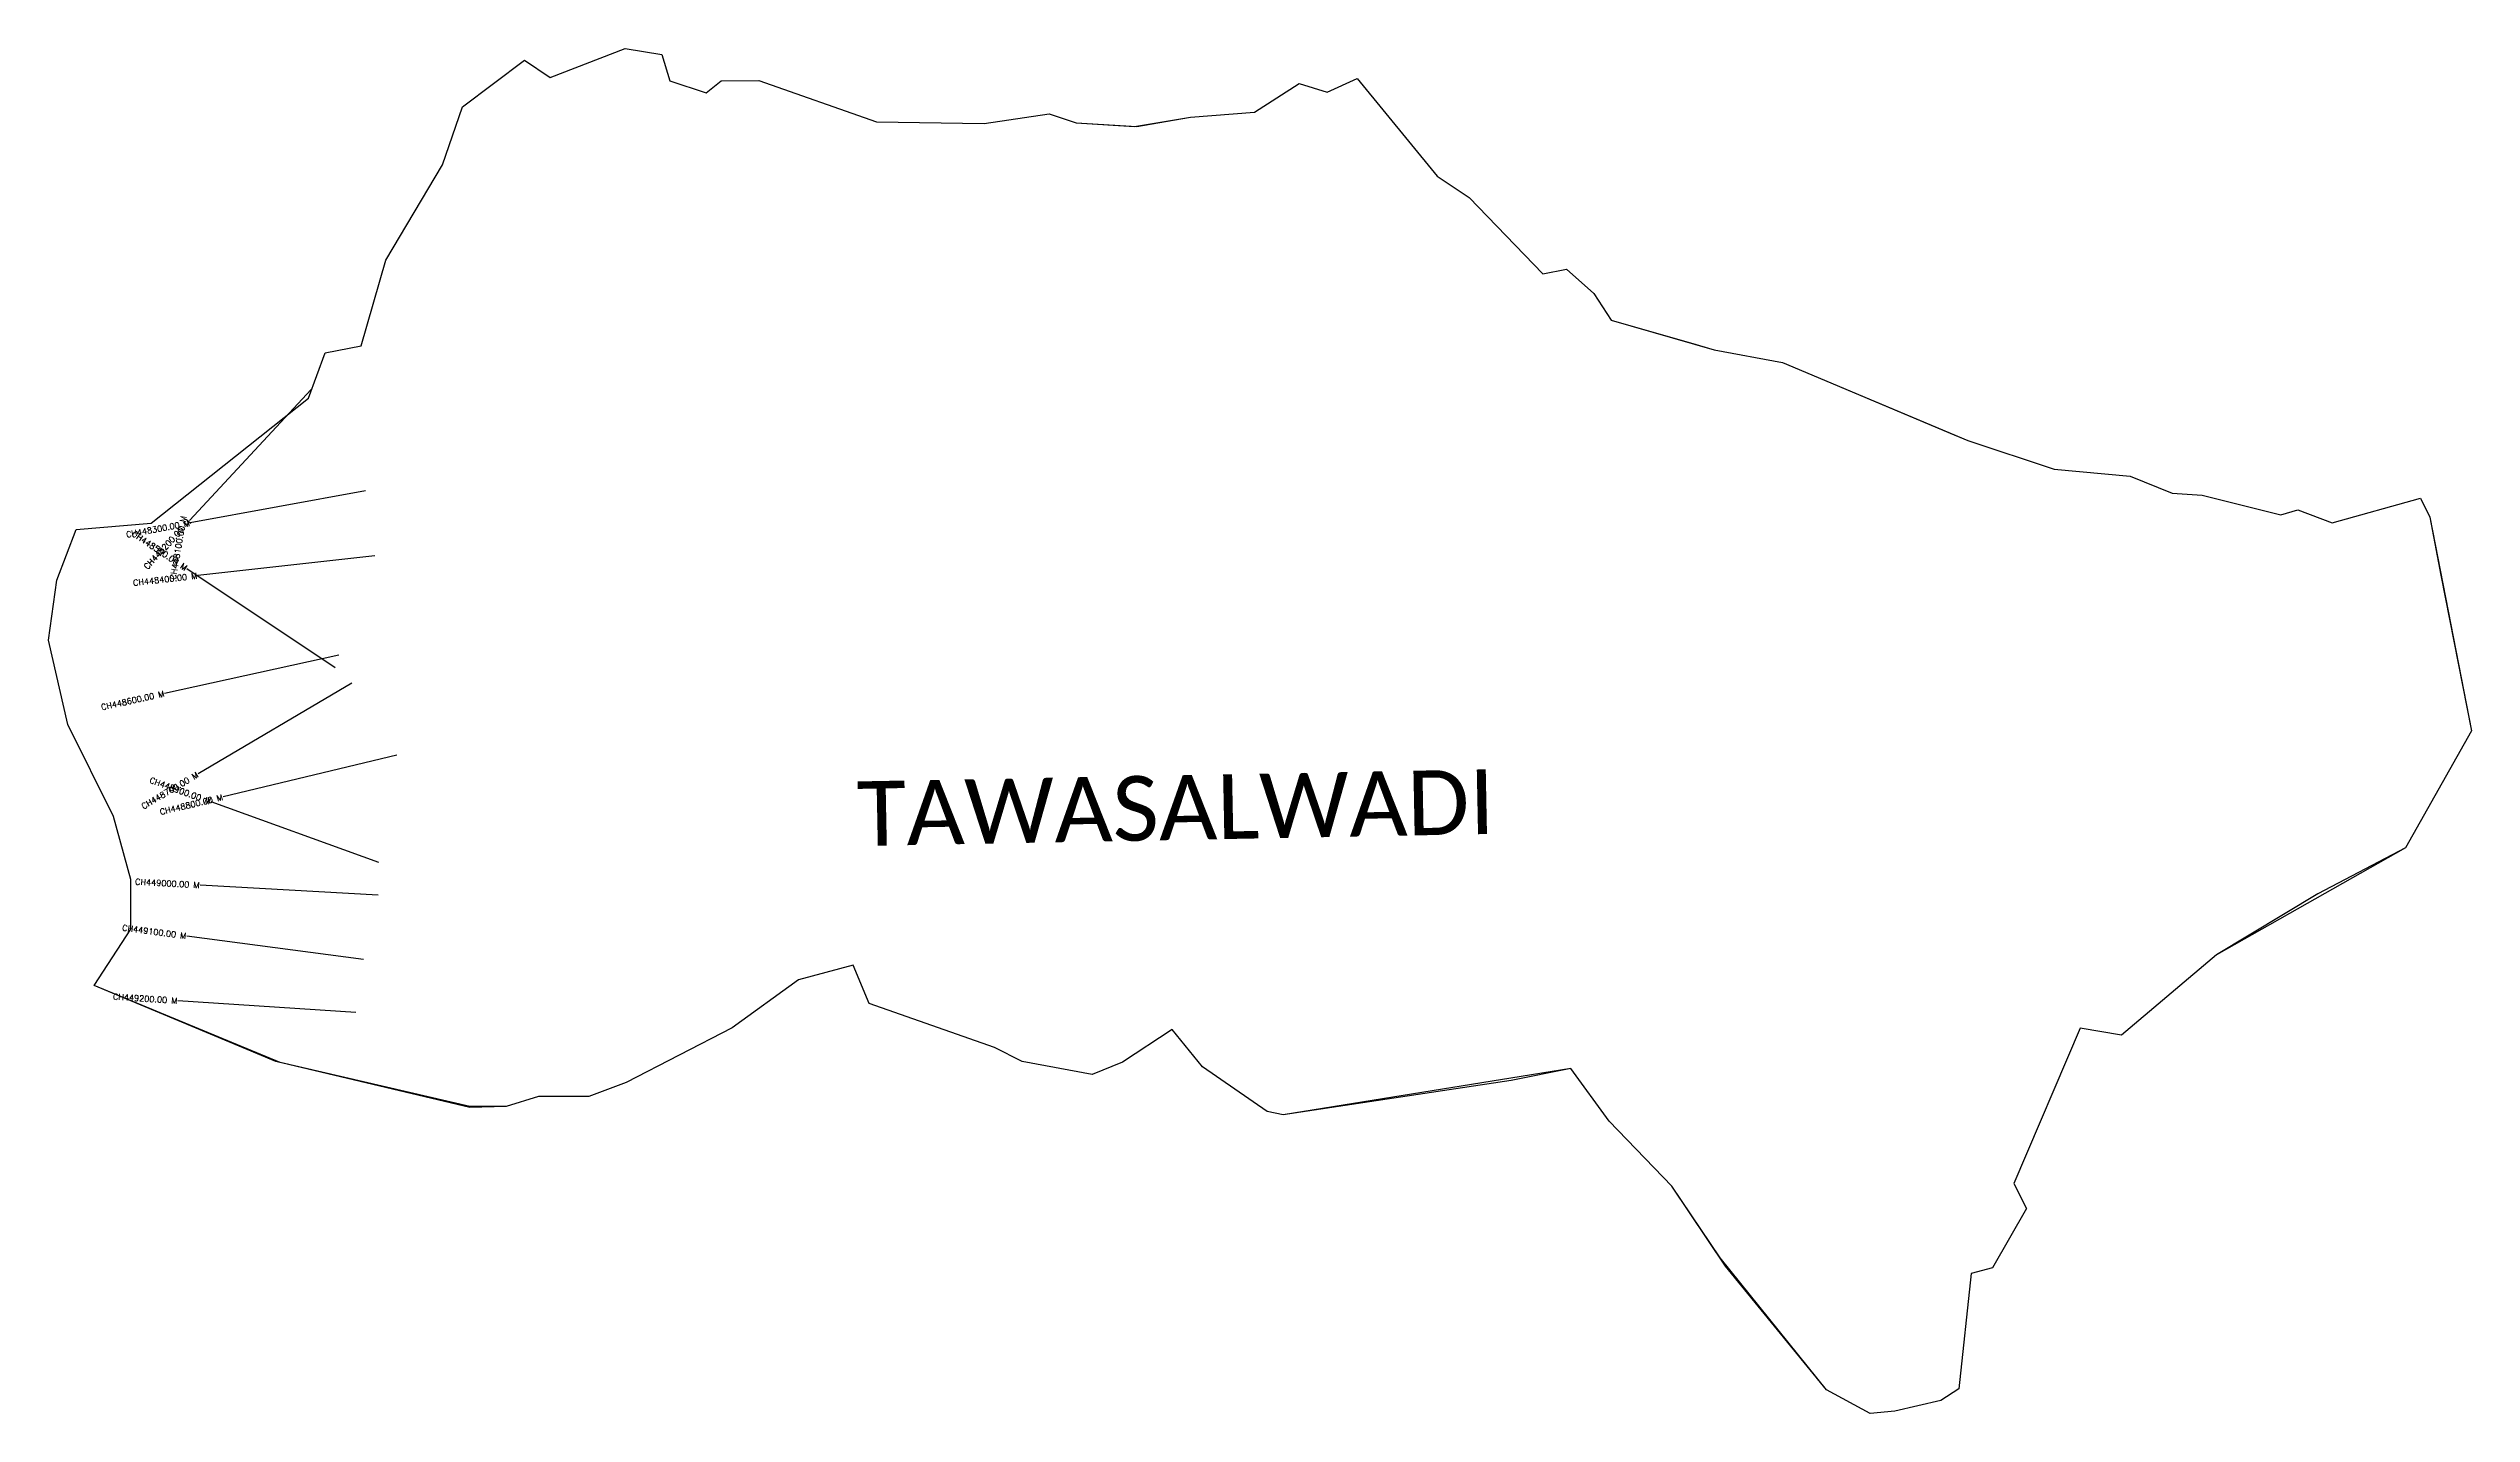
# Model space of a CAD drawing. Header units: metres. Extents: x 312772 to 316848, y 1913888 to 1916183.
import ezdxf
from ezdxf.enums import TextEntityAlignment as Align

# ---------------------------------------------------------------- set-up
doc = ezdxf.new("R2010")
doc.units = ezdxf.units.M
for name, color, linetype in [('CS', 134, 'Continuous'), ('CSMark', 6, 'Continuous'), ('village', 3, 'Continuous'), ('VILLAGE NAME', 250, 'Continuous')]:
    doc.layers.add(name, color=color, linetype=linetype)
doc.styles.get("Standard").update_dxf_attribs({"font": 'simplex.shx'})

msp = doc.modelspace()

# ---------------------------------------------------------------- linework, layer by layer
at = {"color": 6, "flags": 128}
msp.add_lwpolyline([(313468, 1916084.9), (313572.6, 1916163), (313615.5, 1916134), (313741.8, 1916182.8), (313803.2, 1916172.8), (313816.8, 1916128.5), (313878.1, 1916108.5), (313903.4, 1916128.2), (313966.6, 1916129.2), (314164.4, 1916059.7), (314345.6, 1916056.6), (314454.9, 1916072.7), (314500.3, 1916058), (314598.5, 1916051.6), (314692.7, 1916067.3), (314800.2, 1916075.8), (314875.6, 1916123.8), (314922.7, 1916109.2), (314973, 1916132.6), (315107.7, 1915968.2), (315161.6, 1915932.5), (315285.7, 1915803.8), (315325.3, 1915811.7), (315371.4, 1915771.1), (315400.3, 1915725.8), (315543.3, 1915685), (315573.7, 1915676.3), (315688.9, 1915654.9), (315784.5, 1915614.6), (315970.5, 1915536.1), (316000.2, 1915523.5), (316145.6, 1915475.7), (316273.6, 1915464), (316344.1, 1915435), (316394.9, 1915431.9), (316527.1, 1915399), (316555.7, 1915407.2), (316613.4, 1915385.4), (316761.8, 1915426.9), (316777.9, 1915395), (316847.8, 1915035.7), (316736.6, 1914839.1), (316418.7, 1914659.1), (316259.2, 1914524.1), (316189.2, 1914535.7), (316077.9, 1914274.5), (316099.4, 1914232.5), (316042.1, 1914132.7), (316006.1, 1914123.5), (315985.4, 1913929.3), (315955, 1913909.7), (315877.4, 1913891.6), (315836.4, 1913887.9), (315762.6, 1913927.8), (315583.7, 1914149.4), (315502.6, 1914270.4), (315397.3, 1914379.6), (315332.8, 1914467.9), (314848.6, 1914390.1), (314821.5, 1914395.7), (314712.7, 1914471), (314661.9, 1914533.4), (314578.3, 1914478.5), (314527.3, 1914457.8), (314409.5, 1914479.7), (314363.1, 1914503.1), (314152.3, 1914577.1), (314125.2, 1914641.8), (314033.3, 1914616.8), (313921.8, 1914536.1), (313743.3, 1914444.3), (313680.6, 1914420.6), (313595.7, 1914420.9), (313541.3, 1914404.2), (313480.5, 1914404.2), (313161.6, 1914478.2), (312848.4, 1914607.6), (312910.2, 1914702.4), (312910.1, 1914785.7), (312880.8, 1914891.4), (312803.9, 1915046.5), (312771.6, 1915188), (312785.8, 1915288.7), (312818.2, 1915373.9), (312944.5, 1915385), (313208.8, 1915594.7), (313236.9, 1915671.3), (313297.6, 1915682.7), (313339.3, 1915826.9), (313434.3, 1915987.3), (313468, 1916084.9)], dxfattribs=at)
at = {"layer": 'CS'}
for p, q in [((313213.3, 1915609.2), (313009.1, 1915389.5)), ((313305.1, 1915439.2), (313010, 1915385.1)), ((313320.9, 1915329.9), (313022.7, 1915296.5)), ((313254.1, 1915141.5), (313004.5, 1915307.8)), ((313260, 1915163.1), (312967, 1915098.6)), ((313281.9, 1915115.5), (313023.4, 1914963.2)), ((313357.4, 1914994.5), (313065.6, 1914924.6)), ((313327.4, 1914814.4), (313045.2, 1914916.2)), ((313326.2, 1914759.4), (313026.7, 1914776)), ((313301.7, 1914651.2), (313004.3, 1914690.5)), ((313288.7, 1914561.9), (312989.3, 1914581.8))]:
    msp.add_line(p, q, dxfattribs=at)
at = {"layer": 'village', "color": 3, "true_color": 0x00ff00}
msp.add_polyline3d([(312910.2, 1914702.4, 0), (312910.1, 1914785.7, 0), (312880.8, 1914891.4, 0), (312803.9, 1915046.5, 0), (312771.6, 1915188, 0), (312785.8, 1915288.7, 0), (312818.2, 1915373.9, 0), (312944.5, 1915385, 0), (313208.8, 1915594.7, 0), (313236.9, 1915671.3, 0), (313297.6, 1915682.7, 0), (313339.3, 1915826.9, 0), (313434.3, 1915987.3, 0), (313468, 1916084.9, 0), (313572.6, 1916163, 0), (313615.5, 1916134, 0), (313741.8, 1916182.8, 0), (313803.2, 1916172.8, 0), (313816.8, 1916128.5, 0), (313878.1, 1916108.5, 0), (313903.4, 1916128.2, 0), (313966.6, 1916129.2, 0), (314164.4, 1916059.7, 0), (314345.6, 1916056.6, 0), (314454.9, 1916072.7, 0), (314500.3, 1916058, 0), (314602.3, 1916051.4, 0), (314692.7, 1916067.3, 0), (314800.2, 1916075.8, 0), (314875.6, 1916123.8, 0), (314922.7, 1916109.2, 0), (314973, 1916132.6, 0), (315107.7, 1915968.2, 0), (315161.6, 1915932.5, 0), (315285.7, 1915803.8, 0), (315325.3, 1915811.7, 0), (315371.4, 1915771.1, 0), (315400.3, 1915725.8, 0), (315573.7, 1915676.3, 0), (315688.9, 1915654.9, 0), (316000.2, 1915523.5, 0), (316145.6, 1915475.7, 0), (316273.6, 1915464, 0), (316344.1, 1915435, 0), (316394.9, 1915431.9, 0), (316527.1, 1915399, 0), (316555.7, 1915407.2, 0), (316613.4, 1915385.4, 0), (316761.8, 1915426.9, 0), (316777.9, 1915395, 0), (316795.9, 1915297.3, 0), (316847.8, 1915035.7, 0), (316736.6, 1914839.1, 0), (316589.3, 1914761.5, 0), (316418.7, 1914659.1, 0), (316259.2, 1914524.1, 0), (316189.2, 1914535.7, 0), (316077.9, 1914274.5, 0), (316099.4, 1914232.5, 0), (316042.1, 1914132.7, 0), (316006.1, 1914123.5, 0), (315985.4, 1913929.3, 0), (315955, 1913909.7, 0), (315877.4, 1913891.6, 0), (315836.4, 1913887.9, 0), (315762.6, 1913927.8, 0), (315592.7, 1914135.9, 0), (315502.6, 1914270.4, 0), (315397.3, 1914379.6, 0), (315332.8, 1914467.9, 0), (315232.5, 1914447.7, 0), (314848.6, 1914390.1, 0), (314821.5, 1914395.7, 0), (314712.7, 1914471, 0), (314661.9, 1914533.4, 0), (314578.3, 1914478.5, 0), (314527.3, 1914457.8, 0), (314409.5, 1914479.7, 0), (314363.1, 1914503.1, 0), (314152.3, 1914577.1, 0), (314125.2, 1914641.8, 0), (314033.3, 1914616.8, 0), (313921.8, 1914536.1, 0), (313743.3, 1914444.3, 0), (313680.6, 1914420.6, 0), (313595.7, 1914420.9, 0), (313541.3, 1914404.2, 0), (313480.5, 1914402.6, 0), (313154.3, 1914479.9, 0), (312848.4, 1914607.6, 0)], close=True, dxfattribs=at)

# ---------------------------------------------------------------- texts
at = {"layer": 'CSMark'}
for s, rotation, p in [('CH448100.00 M', 80.2782, (312999, 1915397)), ('CH448300.00 M', 10.3953, (313009, 1915384.9)), ('CH448500.00 M', 326.3249, (313003.7, 1915308.4)), ('CH448200.00 M', 47.0873, (313008.4, 1915388.8)), ('CH448400.00 M', 6.3958, (313021.7, 1915296.4)), ('CH448600.00 M', 12.4176, (312966.1, 1915098.4)), ('CH448700.00 M', 30.4979, (313022.5, 1914962.7)), ('CH448900.00 M', 340.1569, (313044.3, 1914916.5)), ('CH448800.00 M', 13.4745, (313064.6, 1914924.3)), ('CH449000.00 M', 356.8224, (313025.7, 1914776.1)), ('CH449100.00 M', 352.4652, (313003.3, 1914690.6)), ('CH449200.00 M', 356.2058, (312988.4, 1914581.8))]:
    msp.add_text(s, height=10, rotation=rotation, dxfattribs=at).set_placement(p, align=Align.MIDDLE_RIGHT)
at = {"layer": 'VILLAGE NAME', "insert": (314130.9, 1914950.5), "char_height": 108.748, "attachment_point": 1, "rotation": 1.1028}
msp.add_mtext_dynamic_manual_height_columns('{\\fCalibri|b0|i0|c0|p34;TAWASALWADI}', width=1571.314, gutter_width=543.7, heights=[0], dxfattribs=at)
msp.add_mtext_dynamic_manual_height_columns('{\\fCalibri|b0|i0|c0|p34;TAWASALWADI}', width=1571.314, gutter_width=543.7, heights=[0], dxfattribs=at)

doc.saveas('drawing.dxf')
